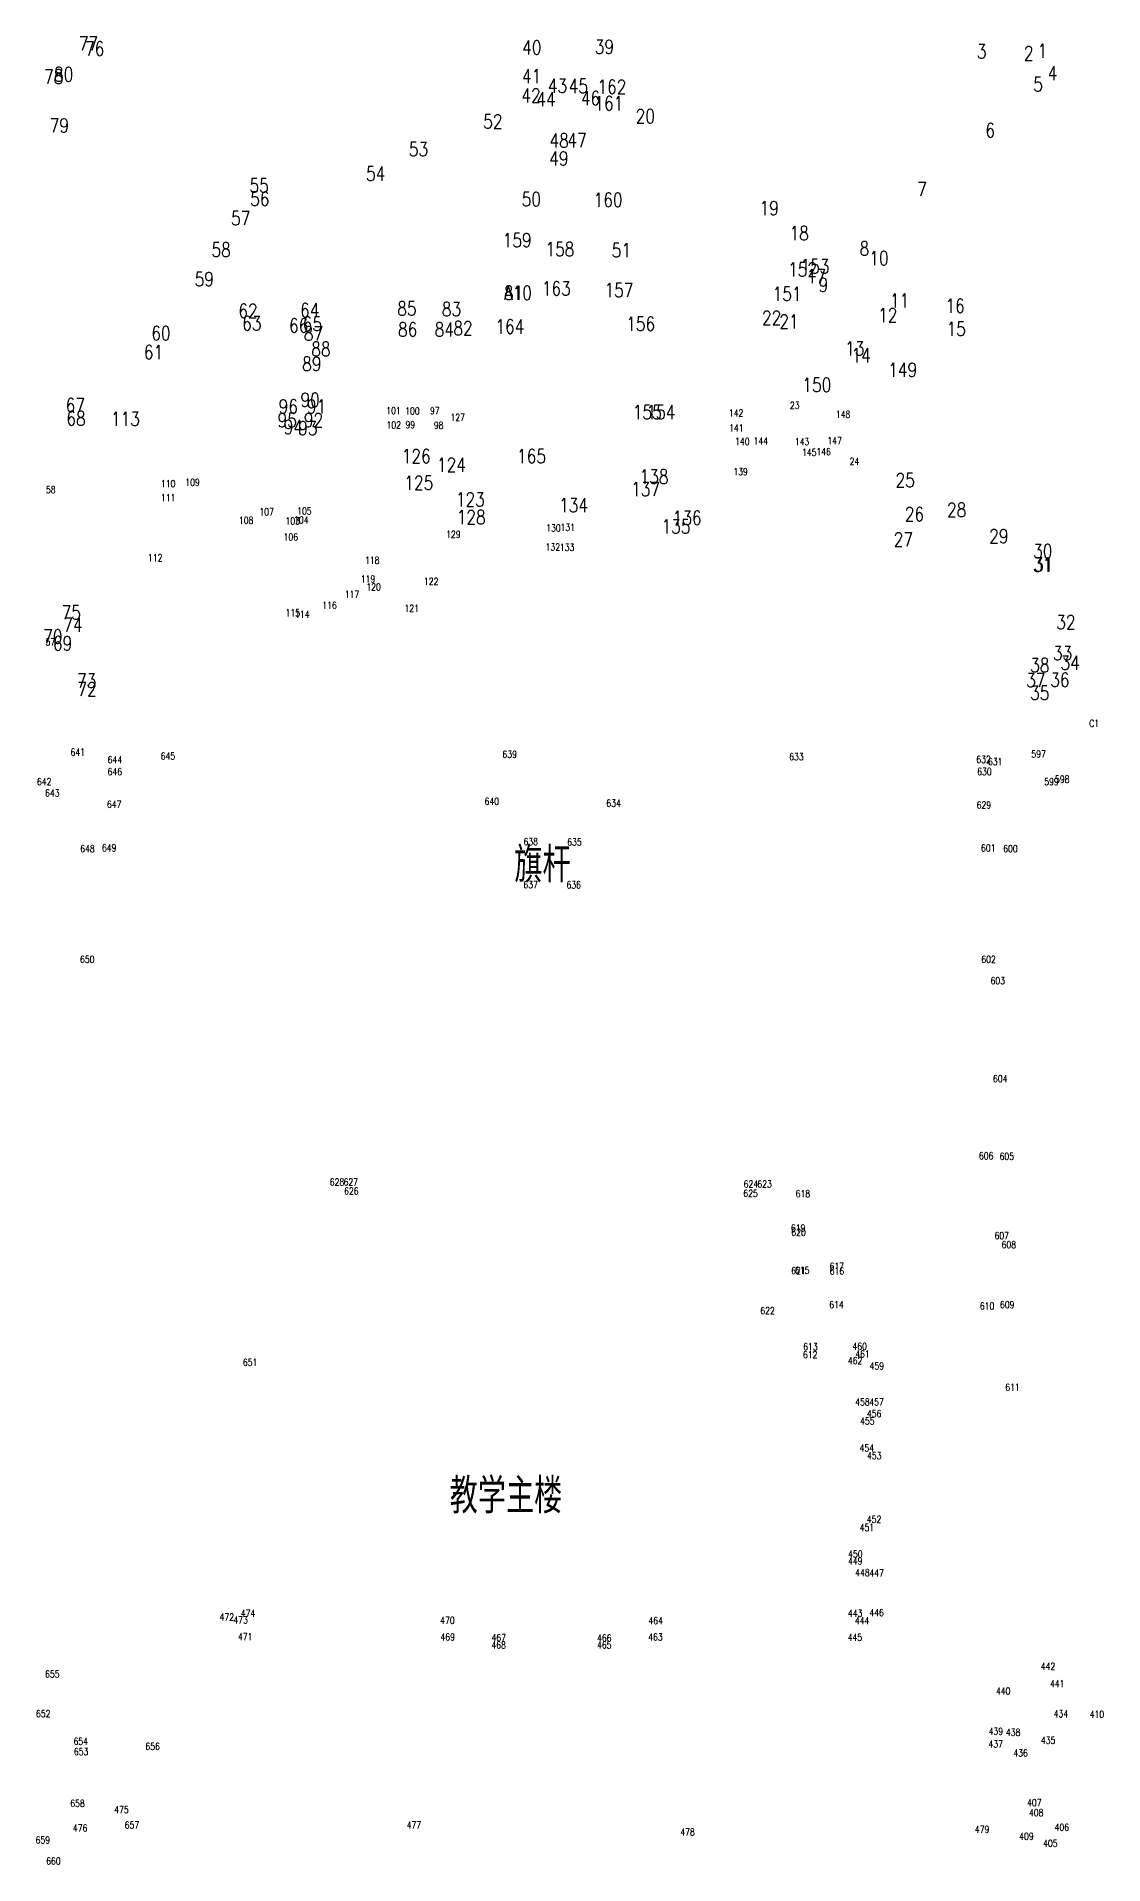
# Model space of a CAD drawing. Extents: x -992 to 2561, y -723 to 1492.
# Drawn here: x 195.2 to 346.8, y -450.4 to -190.5 of the extents above; entities that cross this region are included whole.
import ezdxf
from ezdxf.enums import TextEntityAlignment as Align

# ---------------------------------------------------------------- set-up
doc = ezdxf.new("R2010")
doc.units = 0
doc.header["$LTSCALE"] = 0.5
doc.linetypes.add('X6', pattern=[2, 1, -1])
for name, color, linetype in [('DLSS', 4, 'CONTINUOUS'), ('JJ', 2, 'CONTINUOUS'), ('ZDH', 1, 'CONTINUOUS')]:
    doc.layers.add(name, color=color, linetype=linetype)
doc.styles.add('HZ', font='rs.shx', dxfattribs={"width": 0.8, "bigfont": 'hztxt.shx'})

msp = doc.modelspace()

# ---------------------------------------------------------------- texts
at = {"layer": 'DLSS', "linetype": 'X6', "style": 'HZ', "width": 0.8}
msp.add_text('4', height=2, dxfattribs=at).set_placement((338.91, -196.71, 2.6))
at = {"layer": 'JJ', "linetype": 'Continuous', "style": 'HZ', "width": 0.8}
for s, p in [('旗杆', (267.11, -308, 3.12)), ('教学主楼', (261.92, -397.71, 3.12))]:
    msp.add_text(s, height=5, dxfattribs=at).set_placement(p, align=Align.MIDDLE)
at = {"layer": 'ZDH', "linetype": 'Continuous', "style": 'HZ', "width": 0.8}
for s, height, p in [('77', 2, (201.21, -192.51, 2.6)), ('77', 2, (201.21, -192.51, 2.6)), ('77', 2, (201.21, -192.51, 2.6)), ('76', 2, (202.09, -193.23, 2.6)), ('76', 2, (202.09, -193.23, 2.6)), ('76', 2, (202.09, -193.23, 2.6)), ('40', 2, (264.23, -193.06, 2.6)), ('40', 2, (264.23, -193.06, 2.6)), ('40', 2, (264.23, -193.06, 2.6)), ('39', 2, (274.54, -192.98, 2.6)), ('39', 2, (274.54, -192.98, 2.6)), ('39', 2, (274.54, -192.98, 2.6)), ('3', 2, (328.84, -193.61, 2.6)), ('3', 2, (328.84, -193.61, 2.6)), ('3', 2, (328.84, -193.61, 2.6)), ('2', 2, (335.52, -193.89, 2.6)), ('2', 2, (335.52, -193.89, 2.6)), ('2', 2, (335.52, -193.89, 2.6)), ('1', 2, (337.48, -193.52, 2.6)), ('1', 2, (337.48, -193.52, 2.6)), ('1', 2, (337.48, -193.52, 2.6)), ('80', 2, (197.68, -196.88, 2.6)), ('80', 2, (197.68, -196.88, 2.6)), ('80', 2, (197.68, -196.88, 2.6)), ('4', 2, (338.91, -196.71, 2.6)), ('4', 2, (338.91, -196.71, 2.6)), ('78', 2, (196.27, -197.21, 2.6)), ('78', 2, (196.27, -197.21, 2.6)), ('78', 2, (196.27, -197.21, 2.6)), ('41', 2, (264.19, -197.15, 2.6)), ('41', 2, (264.19, -197.15, 2.6)), ('41', 2, (264.19, -197.15, 2.6)), ('43', 2, (267.87, -198.5, 2.6)), ('43', 2, (267.87, -198.5, 2.6)), ('43', 2, (267.87, -198.5, 2.6)), ('45', 2, (270.83, -198.54, 2.6)), ('45', 2, (270.83, -198.54, 2.6)), ('45', 2, (270.83, -198.54, 2.6)), ('162', 2, (274.92, -198.66, 2.6)), ('162', 2, (274.92, -198.66, 2.6)), ('162', 2, (274.92, -198.66, 2.6)), ('5', 2, (336.86, -198.3, 2.6)), ('5', 2, (336.86, -198.3, 2.6)), ('5', 2, (336.86, -198.3, 2.6)), ('42', 2, (264.11, -199.9, 2.6)), ('42', 2, (264.11, -199.9, 2.6)), ('42', 2, (264.11, -199.9, 2.6)), ('44', 2, (266.24, -200.4, 2.6)), ('44', 2, (266.24, -200.4, 2.6)), ('44', 2, (266.24, -200.4, 2.6)), ('46', 2, (272.57, -200.25, 2.6)), ('46', 2, (272.57, -200.25, 2.6)), ('46', 2, (272.57, -200.25, 2.6)), ('161', 2, (274.48, -201, 2.6)), ('161', 2, (274.48, -201, 2.6)), ('161', 2, (274.48, -201, 2.6)), ('79', 2, (197.08, -204.16, 2.6)), ('79', 2, (197.08, -204.16, 2.6)), ('79', 2, (197.08, -204.16, 2.6)), ('52', 2, (258.68, -203.57, 2.6)), ('52', 2, (258.68, -203.57, 2.6)), ('52', 2, (258.68, -203.57, 2.6)), ('20', 2, (280.35, -202.82, 2.6)), ('20', 2, (280.35, -202.82, 2.6)), ('20', 2, (280.35, -202.82, 2.6)), ('48', 2, (268.1, -206.27, 2.6)), ('48', 2, (268.1, -206.27, 2.6)), ('48', 2, (268.1, -206.27, 2.6)), ('47', 2, (270.65, -206.26, 2.6)), ('47', 2, (270.65, -206.26, 2.6)), ('47', 2, (270.65, -206.26, 2.6)), ('6', 2, (330.05, -204.84, 2.6)), ('6', 2, (330.05, -204.84, 2.6)), ('6', 2, (330.05, -204.84, 2.6)), ('53', 2, (248.12, -207.53, 2.6)), ('53', 2, (248.12, -207.53, 2.6)), ('53', 2, (248.12, -207.53, 2.6)), ('49', 2, (268.06, -208.83, 2.6)), ('49', 2, (268.06, -208.83, 2.6)), ('49', 2, (268.06, -208.83, 2.6)), ('54', 2, (242.02, -211, 2.6)), ('54', 2, (242.02, -211, 2.6)), ('54', 2, (242.02, -211, 2.6)), ('55', 2, (225.46, -212.69, 2.6)), ('55', 2, (225.46, -212.69, 2.6)), ('55', 2, (225.46, -212.69, 2.6)), ('56', 2, (225.57, -214.57, 2.6)), ('56', 2, (225.57, -214.57, 2.6)), ('56', 2, (225.57, -214.57, 2.6)), ('50', 2, (264.15, -214.64, 2.6)), ('50', 2, (264.15, -214.64, 2.6)), ('50', 2, (264.15, -214.64, 2.6)), ('160', 2, (274.38, -214.73, 2.6)), ('160', 2, (274.38, -214.73, 2.6)), ('160', 2, (274.38, -214.73, 2.6)), ('7', 2, (320.37, -213.19, 2.6)), ('7', 2, (320.37, -213.19, 2.6)), ('7', 2, (320.37, -213.19, 2.6)), ('57', 2, (222.84, -217.34, 2.6)), ('57', 2, (222.84, -217.34, 2.6)), ('57', 2, (222.84, -217.34, 2.6)), ('19', 2, (297.95, -215.89, 2.6)), ('19', 2, (297.95, -215.89, 2.6)), ('19', 2, (297.95, -215.89, 2.6)), ('18', 2, (302.22, -219.45, 2.6)), ('18', 2, (302.22, -219.45, 2.6)), ('18', 2, (302.22, -219.45, 2.6)), ('58', 2, (220.06, -221.81, 2.6)), ('58', 2, (220.06, -221.81, 2.6)), ('58', 2, (220.06, -221.81, 2.6)), ('159', 2, (261.45, -220.46, 2.6)), ('159', 2, (261.45, -220.46, 2.6)), ('159', 2, (261.45, -220.46, 2.6)), ('158', 2, (267.53, -221.74, 2.6)), ('158', 2, (267.53, -221.74, 2.6)), ('158', 2, (267.53, -221.74, 2.6)), ('51', 2, (276.95, -221.88, 2.6)), ('51', 2, (276.95, -221.88, 2.6)), ('51', 2, (276.95, -221.88, 2.6)), ('8', 2, (312.18, -221.63, 2.6)), ('8', 2, (312.18, -221.63, 2.6)), ('8', 2, (312.18, -221.63, 2.6)), ('152', 2, (302.01, -224.63, 2.6)), ('152', 2, (302.01, -224.63, 2.6)), ('152', 2, (302.01, -224.63, 2.6)), ('153', 2, (303.77, -224.18, 2.6)), ('153', 2, (303.77, -224.18, 2.6)), ('153', 2, (303.77, -224.18, 2.6)), ('10', 2, (313.56, -223, 2.6)), ('10', 2, (313.56, -223, 2.6)), ('10', 2, (313.56, -223, 2.6)), ('59', 2, (217.67, -225.99, 2.6)), ('59', 2, (217.67, -225.99, 2.6)), ('59', 2, (217.67, -225.99, 2.6)), ('A10', 2, (261.63, -227.93, 2.6)), ('A10', 2, (261.63, -227.93, 2.6)), ('A10', 2, (261.63, -227.93, 2.6)), ('81', 2, (261.63, -227.93, 2.6)), ('81', 2, (261.63, -227.93, 2.6)), ('81', 2, (261.63, -227.93, 2.6)), ('163', 2, (267.01, -227.32, 2.6)), ('163', 2, (267.01, -227.32, 2.6)), ('163', 2, (267.01, -227.32, 2.6)), ('157', 2, (275.92, -227.57, 2.6)), ('157', 2, (275.92, -227.57, 2.6)), ('157', 2, (275.92, -227.57, 2.6)), ('151', 2, (299.82, -228.07, 2.6)), ('151', 2, (299.82, -228.07, 2.6)), ('151', 2, (299.82, -228.07, 2.6)), ('17', 2, (304.67, -225.59, 2.6)), ('17', 2, (304.67, -225.59, 2.6)), ('17', 2, (304.67, -225.59, 2.6)), ('9', 2, (306.34, -226.79, 2.6)), ('9', 2, (306.34, -226.79, 2.6)), ('9', 2, (306.34, -226.79, 2.6)), ('62', 2, (223.89, -230.49, 2.6)), ('62', 2, (223.89, -230.49, 2.6)), ('62', 2, (223.89, -230.49, 2.6)), ('64', 2, (232.66, -230.41, 2.6)), ('64', 2, (232.66, -230.41, 2.6)), ('64', 2, (232.66, -230.41, 2.6)), ('85', 2, (246.47, -230.17, 2.6)), ('85', 2, (246.47, -230.17, 2.6)), ('85', 2, (246.47, -230.17, 2.6)), ('83', 2, (252.81, -230.26, 2.6)), ('83', 2, (252.81, -230.26, 2.6)), ('83', 2, (252.81, -230.26, 2.6)), ('11', 2, (316.5, -229.03, 2.6)), ('11', 2, (316.5, -229.03, 2.6)), ('11', 2, (316.5, -229.03, 2.6)), ('16', 2, (324.38, -229.78, 2.6)), ('16', 2, (324.38, -229.78, 2.6)), ('16', 2, (324.38, -229.78, 2.6)), ('63', 2, (224.43, -232.28, 2.6)), ('63', 2, (224.43, -232.28, 2.6)), ('63', 2, (224.43, -232.28, 2.6)), ('66', 2, (231.09, -232.6, 2.6)), ('66', 2, (231.09, -232.6, 2.6)), ('66', 2, (231.09, -232.6, 2.6)), ('65', 2, (233.03, -232.36, 2.6)), ('65', 2, (233.03, -232.36, 2.6)), ('65', 2, (233.03, -232.36, 2.6)), ('86', 2, (246.58, -233.15, 2.6)), ('86', 2, (246.58, -233.15, 2.6)), ('86', 2, (246.58, -233.15, 2.6)), ('84', 2, (251.78, -233.15, 2.6)), ('84', 2, (251.78, -233.15, 2.6)), ('84', 2, (251.78, -233.15, 2.6)), ('82', 2, (254.45, -232.96, 2.6)), ('82', 2, (254.45, -232.96, 2.6)), ('82', 2, (254.45, -232.96, 2.6)), ('164', 2, (260.42, -232.75, 2.6)), ('164', 2, (260.42, -232.75, 2.6)), ('164', 2, (260.42, -232.75, 2.6)), ('156', 2, (279.01, -232.34, 2.6)), ('156', 2, (279.01, -232.34, 2.6)), ('156', 2, (279.01, -232.34, 2.6)), ('22', 2, (298.31, -231.51, 2.6)), ('22', 2, (298.31, -231.51, 2.6)), ('22', 2, (298.31, -231.51, 2.6)), ('21', 2, (300.77, -232.03, 2.6)), ('21', 2, (300.77, -232.03, 2.6)), ('21', 2, (300.77, -232.03, 2.6)), ('12', 2, (314.81, -231.12, 2.6)), ('12', 2, (314.81, -231.12, 2.6)), ('12', 2, (314.81, -231.12, 2.6)), ('15', 2, (324.53, -233.05, 2.6)), ('15', 2, (324.53, -233.05, 2.6)), ('15', 2, (324.53, -233.05, 2.6)), ('60', 2, (211.51, -233.66, 2.6)), ('60', 2, (211.51, -233.66, 2.6)), ('60', 2, (211.51, -233.66, 2.6)), ('87', 2, (233.19, -233.74, 2.6)), ('87', 2, (233.19, -233.74, 2.6)), ('87', 2, (233.19, -233.74, 2.6)), ('13', 2, (310.12, -235.85, 2.6)), ('13', 2, (310.12, -235.85, 2.6)), ('13', 2, (310.12, -235.85, 2.6)), ('61', 2, (210.46, -236.38, 2.6)), ('61', 2, (210.46, -236.38, 2.6)), ('61', 2, (210.46, -236.38, 2.6)), ('89', 2, (232.95, -238.05, 2.6)), ('89', 2, (232.95, -238.05, 2.6)), ('89', 2, (232.95, -238.05, 2.6)), ('88', 2, (234.25, -235.93, 2.6)), ('88', 2, (234.25, -235.93, 2.6)), ('88', 2, (234.25, -235.93, 2.6)), ('14', 2, (311.02, -236.83, 2.6)), ('14', 2, (311.02, -236.83, 2.6)), ('14', 2, (311.02, -236.83, 2.6)), ('150', 2, (304.04, -241.03, 2.6)), ('150', 2, (304.04, -241.03, 2.6)), ('150', 2, (304.04, -241.03, 2.6)), ('149', 2, (316.24, -238.89, 2.6)), ('149', 2, (316.24, -238.89, 2.6)), ('149', 2, (316.24, -238.89, 2.6)), ('90', 2, (232.71, -243.14, 2.6)), ('90', 2, (232.71, -243.14, 2.6)), ('90', 2, (232.71, -243.14, 2.6)), ('67', 2, (199.34, -243.9, 2.6)), ('67', 2, (199.34, -243.9, 2.6)), ('67', 2, (199.34, -243.9, 2.6)), ('68', 2, (199.44, -245.79, 2.6)), ('68', 2, (199.44, -245.79, 2.6)), ('68', 2, (199.44, -245.79, 2.6)), ('113', 2, (205.77, -245.85, 2.6)), ('113', 2, (205.77, -245.85, 2.6)), ('113', 2, (205.77, -245.85, 2.6)), ('95', 2, (229.46, -246.04, 2.6)), ('95', 2, (229.46, -246.04, 2.6)), ('95', 2, (229.46, -246.04, 2.6)), ('96', 2, (229.61, -244.11, 2.6)), ('96', 2, (229.61, -244.11, 2.6)), ('96', 2, (229.61, -244.11, 2.6)), ('92', 2, (233.19, -246.03, 2.6)), ('92', 2, (233.19, -246.03, 2.6)), ('92', 2, (233.19, -246.03, 2.6)), ('91', 2, (233.63, -244.1, 2.6)), ('91', 2, (233.63, -244.1, 2.6)), ('91', 2, (233.63, -244.1, 2.6)), ('101', 1, (244.91, -244.18, 2.6)), ('100', 1, (247.6, -244.23, 2.6)), ('97', 1, (251.13, -244.21, 2.6)), ('127', 1, (254.04, -245.15, 2.6)), ('155', 2, (279.94, -244.92, 2.6)), ('155', 2, (279.94, -244.92, 2.6)), ('155', 2, (279.94, -244.92, 2.6)), ('154', 2, (281.88, -244.92, 2.6)), ('154', 2, (281.88, -244.92, 2.6)), ('154', 2, (281.88, -244.92, 2.6)), ('142', 1, (293.6, -244.53, 2.6)), ('23', 1, (302.28, -243.42, 2.6)), ('148', 1, (308.8, -244.71, 2.6)), ('94', 2, (230.33, -247.02, 2.6)), ('94', 2, (230.33, -247.02, 2.6)), ('94', 2, (230.33, -247.02, 2.6)), ('93', 2, (232.4, -247.2, 2.6)), ('93', 2, (232.4, -247.2, 2.6)), ('93', 2, (232.4, -247.2, 2.6)), ('102', 1, (244.94, -246.22, 2.6)), ('99', 1, (247.64, -246.2, 2.6)), ('98', 1, (251.67, -246.28, 2.6)), ('141', 1, (293.63, -246.67, 2.6)), ('126', 2, (247.11, -251.18, 2.6)), ('126', 2, (247.11, -251.18, 2.6)), ('126', 2, (247.11, -251.18, 2.6)), ('165', 2, (263.49, -251.18, 2.6)), ('140', 1, (294.48, -248.58, 2.6)), ('144', 1, (297.11, -248.51, 2.6)), ('143', 1, (302.97, -248.61, 2.6)), ('145', 1, (304, -250.1, 2.6)), ('146', 1, (306.04, -250.02, 2.6)), ('147', 1, (307.6, -248.47, 2.6)), ('124', 2, (252.12, -252.41, 2.6)), ('124', 2, (252.12, -252.41, 2.6)), ('124', 2, (252.12, -252.41, 2.6)), ('139', 1, (294.24, -252.88, 2.6)), ('24', 1, (310.77, -251.4, 2.6)), ('58', 1, (196.54, -255.44, -0.83)), ('110', 1, (212.88, -254.59, 2.6)), ('109', 1, (216.35, -254.37, 2.6)), ('125', 2, (247.47, -254.97, 2.6)), ('125', 2, (247.47, -254.97, 2.6)), ('125', 2, (247.47, -254.97, 2.6)), ('137', 2, (279.71, -255.87, 2.6)), ('137', 2, (279.71, -255.87, 2.6)), ('137', 2, (279.71, -255.87, 2.6)), ('138', 2, (280.9, -254.08, 2.6)), ('138', 2, (280.9, -254.08, 2.6)), ('138', 2, (280.9, -254.08, 2.6)), ('25', 2, (317.29, -254.56, 2.6)), ('25', 2, (317.29, -254.56, 2.6)), ('111', 1, (212.88, -256.57, 2.6)), ('123', 2, (254.79, -257.34, 2.6)), ('123', 2, (254.79, -257.34, 2.6)), ('123', 2, (254.79, -257.34, 2.6)), ('134', 2, (269.47, -258.15, 2.6)), ('134', 2, (269.47, -258.15, 2.6)), ('134', 2, (269.47, -258.15, 2.6)), ('28', 2, (324.6, -258.78, 2.6)), ('28', 2, (324.6, -258.78, 2.6)), ('28', 2, (324.6, -258.78, 2.6)), ('108', 1, (223.96, -259.78, 2.6)), ('107', 1, (226.87, -258.58, 2.6)), ('103', 1, (230.59, -259.87, 2.6)), ('104', 1, (231.8, -259.75, 2.6)), ('105', 1, (232.24, -258.47, 2.6)), ('128', 2, (254.92, -259.82, 2.6)), ('128', 2, (254.92, -259.82, 2.6)), ('128', 2, (254.92, -259.82, 2.6)), ('130', 1, (267.64, -260.87, 2.6)), ('131', 1, (269.67, -260.78, 2.6)), ('135', 2, (284.02, -261.17, 2.6)), ('135', 2, (284.02, -261.17, 2.6)), ('135', 2, (284.02, -261.17, 2.6)), ('136', 2, (285.61, -259.94, 2.6)), ('136', 2, (285.61, -259.94, 2.6)), ('136', 2, (285.61, -259.94, 2.6)), ('26', 2, (318.6, -259.4, 2.6)), ('26', 2, (318.6, -259.4, 2.6)), ('26', 2, (318.6, -259.4, 2.6)), ('106', 1, (230.32, -262.15, 2.6)), ('129', 1, (253.41, -261.77, 2.6)), ('27', 2, (317.02, -263.02, 2.6)), ('27', 2, (317.02, -263.02, 2.6)), ('27', 2, (317.02, -263.02, 2.6)), ('29', 2, (330.6, -262.55, 2.6)), ('29', 2, (330.6, -262.55, 2.6)), ('29', 2, (330.6, -262.55, 2.6)), ('112', 1, (211.04, -265.12, 2.6)), ('118', 1, (241.89, -265.48, 2.6)), ('132', 1, (267.56, -263.58, 2.6)), ('133', 1, (269.58, -263.62, 2.6)), ('31', 2, (336.83, -266.59, 2.6)), ('30', 2, (336.84, -264.67, 2.6)), ('30', 2, (336.84, -264.67, 2.6)), ('30', 2, (336.84, -264.67, 2.6)), ('31', 2, (336.97, -266.57, 2.6)), ('31', 2, (336.97, -266.57, 2.6)), ('119', 1, (241.29, -268.11, 2.6)), ('122', 1, (250.26, -268.47, 2.6)), ('117', 1, (239.02, -270.33, 2.6)), ('120', 1, (242.08, -269.26, 2.6)), ('75', 2, (198.76, -273.38, 2.6)), ('75', 2, (198.76, -273.38, 2.6)), ('75', 2, (198.76, -273.38, 2.6)), ('115', 1, (230.61, -272.94, 2.6)), ('114', 1, (231.96, -273.14, 2.6)), ('116', 1, (235.82, -271.86, 2.6)), ('121', 1, (247.49, -272.29, 2.6)), ('32', 2, (340.13, -274.77, 2.6)), ('32', 2, (340.13, -274.77, 2.6)), ('32', 2, (340.13, -274.77, 2.6)), ('70', 2, (196.15, -276.79, 2.6)), ('70', 2, (196.15, -276.79, 2.6)), ('70', 2, (196.15, -276.79, 2.6)), ('74', 2, (199, -275.15, 2.6)), ('74', 2, (199, -275.15, 2.6)), ('74', 2, (199, -275.15, 2.6)), ('57', 1, (196.48, -277.07, -0.94)), ('69', 2, (197.53, -277.78, 2.6)), ('69', 2, (197.53, -277.78, 2.6)), ('69', 2, (197.53, -277.78, 2.6)), ('33', 2, (339.66, -279.18, 2.6)), ('33', 2, (339.66, -279.18, 2.6)), ('33', 2, (339.66, -279.18, 2.6)), ('38', 2, (336.42, -280.89, 2.6)), ('38', 2, (336.42, -280.89, 2.6)), ('38', 2, (336.42, -280.89, 2.6)), ('34', 2, (340.74, -280.56, 2.6)), ('34', 2, (340.74, -280.56, 2.6)), ('34', 2, (340.74, -280.56, 2.6)), ('73', 2, (200.94, -283.08, 2.6)), ('73', 2, (200.94, -283.08, 2.6)), ('73', 2, (200.94, -283.08, 2.6)), ('72', 2, (201, -284.29, 2.6)), ('72', 2, (201, -284.29, 2.6)), ('72', 2, (201, -284.29, 2.6)), ('37', 2, (335.85, -283.02, 2.6)), ('37', 2, (335.85, -283.02, 2.6)), ('37', 2, (335.85, -283.02, 2.6)), ('35', 2, (336.41, -284.82, 2.6)), ('35', 2, (336.41, -284.82, 2.6)), ('35', 2, (336.41, -284.82, 2.6)), ('36', 2, (339.28, -282.95, 2.6)), ('36', 2, (339.28, -282.95, 2.6)), ('36', 2, (339.28, -282.95, 2.6)), ('C1', 1, (344.82, -288.63, 0.3)), ('C1', 1, (344.82, -288.63, 0.3)), ('641', 1, (200.03, -292.75, 0.07)), ('641', 1, (200.03, -292.75, 0.07)), ('644', 1, (205.31, -293.8, 0.03)), ('644', 1, (205.31, -293.8, 0.03)), ('645', 1, (212.85, -293.31, 0.15)), ('645', 1, (212.85, -293.31, 0.15)), ('639', 1, (261.42, -293.06, 0.15)), ('639', 1, (261.42, -293.06, 0.15)), ('633', 1, (302.17, -293.37, 0.2)), ('633', 1, (302.17, -293.37, 0.2)), ('632', 1, (328.77, -293.79, 0.19)), ('632', 1, (328.77, -293.79, 0.19)), ('631', 1, (330.43, -294.08, 0.13)), ('631', 1, (330.43, -294.08, 0.13)), ('597', 1, (336.59, -293, 0.11)), ('597', 1, (336.59, -293, 0.11)), ('642', 1, (195.27, -296.94, 0.04)), ('642', 1, (195.27, -296.94, 0.04)), ('646', 1, (205.3, -295.51, 0.11)), ('646', 1, (205.3, -295.51, 0.11)), ('630', 1, (328.89, -295.5, 0.16)), ('630', 1, (328.89, -295.5, 0.16)), ('599', 1, (338.43, -296.95, 0.11)), ('599', 1, (338.43, -296.95, 0.11)), ('598', 1, (339.95, -296.59, 0.11)), ('598', 1, (339.95, -296.59, 0.11)), ('643', 1, (196.42, -298.56, -0.05)), ('643', 1, (196.42, -298.56, -0.05)), ('640', 1, (258.87, -299.72, 0.18)), ('640', 1, (258.87, -299.72, 0.18)), ('647', 1, (205.21, -300.17, 0)), ('647', 1, (205.21, -300.17, 0)), ('634', 1, (276.19, -300, 0.18)), ('634', 1, (276.19, -300, 0.18)), ('629', 1, (328.82, -300.26, 0.15)), ('629', 1, (328.82, -300.26, 0.15)), ('648', 1, (201.41, -306.46, 0.03)), ('648', 1, (201.41, -306.46, 0.03)), ('649', 1, (204.5, -306.35, 0.08)), ('649', 1, (204.5, -306.35, 0.08)), ('638', 1, (264.41, -305.48, 0.25)), ('638', 1, (264.41, -305.48, 0.25)), ('635', 1, (270.62, -305.52, 0.26)), ('635', 1, (270.62, -305.52, 0.26)), ('601', 1, (329.44, -306.37, 0.21)), ('601', 1, (329.44, -306.37, 0.21)), ('600', 1, (332.59, -306.48, 0.18)), ('600', 1, (332.59, -306.48, 0.18)), ('637', 1, (264.4, -311.57, 0.31)), ('637', 1, (264.4, -311.57, 0.31)), ('636', 1, (270.52, -311.61, -0.85)), ('636', 1, (270.52, -311.61, -0.85)), ('650', 1, (201.38, -322.21, 0.11)), ('650', 1, (201.38, -322.21, 0.11)), ('602', 1, (329.48, -322.2, 0.28)), ('602', 1, (329.48, -322.2, 0.28)), ('603', 1, (330.79, -325.25, 0.19)), ('603', 1, (330.79, -325.25, 0.19)), ('604', 1, (331.14, -339.17, 0.24)), ('604', 1, (331.14, -339.17, 0.24)), ('606', 1, (329.14, -350.14, 0.35)), ('606', 1, (329.14, -350.14, 0.35)), ('605', 1, (332.07, -350.21, 0.34)), ('605', 1, (332.07, -350.21, 0.34)), ('628', 1, (236.88, -353.85, 0.57)), ('628', 1, (236.88, -353.85, 0.57)), ('627', 1, (238.84, -353.85, 0.58)), ('627', 1, (238.84, -353.85, 0.58)), ('624', 1, (295.7, -354.15, 0.58)), ('624', 1, (295.7, -354.15, 0.58)), ('623', 1, (297.65, -354.15, 0.56)), ('623', 1, (297.65, -354.15, 0.56)), ('626', 1, (238.92, -355.13, 0.59)), ('626', 1, (238.92, -355.13, 0.59)), ('625', 1, (295.66, -355.46, 0.6)), ('625', 1, (295.66, -355.46, 0.6)), ('618', 1, (303.09, -355.53, 0.56)), ('618', 1, (303.09, -355.53, 0.56)), ('619', 1, (302.42, -360.39, 0.56)), ('619', 1, (302.42, -360.39, 0.56)), ('620', 1, (302.48, -361.01, 0.55)), ('620', 1, (302.48, -361.01, 0.55)), ('607', 1, (331.36, -361.49, 0.38)), ('607', 1, (331.36, -361.49, 0.38)), ('608', 1, (332.36, -362.77, 0.36)), ('608', 1, (332.36, -362.77, 0.36)), ('621', 1, (302.45, -366.48, 0.56)), ('621', 1, (302.45, -366.48, 0.56)), ('615', 1, (303, -366.43, 0.55)), ('615', 1, (303, -366.43, 0.55)), ('617', 1, (307.91, -365.86, 0.55)), ('617', 1, (307.91, -365.86, 0.55)), ('616', 1, (307.93, -366.5, 0.54)), ('616', 1, (307.93, -366.5, 0.54)), ('622', 1, (298.07, -372.14, 0.59)), ('622', 1, (298.07, -372.14, 0.59)), ('614', 1, (307.87, -371.29, 0.55)), ('614', 1, (307.87, -371.29, 0.55)), ('610', 1, (329.27, -371.48, 0.37)), ('610', 1, (329.27, -371.48, 0.37)), ('609', 1, (332.14, -371.28, 0.37)), ('609', 1, (332.14, -371.28, 0.37)), ('613', 1, (304.16, -377.29, 0.55)), ('613', 1, (304.16, -377.29, 0.55)), ('460', 1, (311.16, -377.21, 0.49)), ('651', 1, (224.53, -379.48, 0.54)), ('651', 1, (224.53, -379.48, 0.54)), ('612', 1, (304.13, -378.41, 0.54)), ('612', 1, (304.13, -378.41, 0.54)), ('462', 1, (310.52, -379.26, 0.38)), ('461', 1, (311.57, -378.3, 0.52)), ('459', 1, (313.6, -380.04, 0.5)), ('458', 1, (311.56, -385.13, 0.52)), ('457', 1, (313.56, -385.14, 0.52)), ('611', 1, (332.89, -383.07, 0.39)), ('611', 1, (332.89, -383.07, 0.39)), ('455', 1, (312.25, -387.85, 1.1)), ('456', 1, (313.22, -386.79, 0.51)), ('454', 1, (312.18, -391.67, 1.1)), ('453', 1, (313.23, -392.75, 0.5)), ('451', 1, (312.19, -402.98, 0.99)), ('452', 1, (313.21, -401.84, 0.53)), ('449', 1, (310.53, -407.75, 0.57)), ('450', 1, (310.55, -406.75, 1.01)), ('448', 1, (311.55, -409.42, 0.54)), ('447', 1, (313.58, -409.47, 0.53)), ('472', 1, (221.22, -415.72, 0.81)), ('473', 1, (223.18, -416.15, 0.8)), ('474', 1, (224.23, -415.19, 0.89)), ('470', 1, (252.57, -416.19, 0.29)), ('464', 1, (282.16, -416.22, 0.57)), ('443', 1, (310.52, -415.2, 0.37)), ('444', 1, (311.51, -416.23, 0.31)), ('446', 1, (313.57, -415.09, 0.52)), ('471', 1, (223.83, -418.5, 0.87)), ('469', 1, (252.61, -418.55, 0.35)), ('467', 1, (259.87, -418.65, 0.81)), ('466', 1, (274.86, -418.71, 0.79)), ('463', 1, (282.14, -418.53, 0.66)), ('445', 1, (310.48, -418.58, 0.34)), ('468', 1, (259.85, -419.7, 0.37)), ('465', 1, (274.86, -419.69, 0.36)), ('655', 1, (196.42, -423.79, -0.16)), ('655', 1, (196.42, -423.79, -0.16)), ('442', 1, (337.93, -422.74, 0.13)), ('440', 1, (331.56, -426.23, 0.3)), ('441', 1, (339.24, -425.19, 0.17)), ('652', 1, (195.13, -429.45, -0.18)), ('652', 1, (195.13, -429.45, -0.18)), ('434', 1, (339.76, -429.47, 0.1)), ('410', 1, (344.88, -429.54, 0.3)), ('439', 1, (330.52, -431.95, 0.23)), ('438', 1, (332.98, -432.12, 0.19)), ('654', 1, (200.46, -433.4, -0.04)), ('654', 1, (200.46, -433.4, -0.04)), ('653', 1, (200.51, -434.87, -0.1)), ('653', 1, (200.51, -434.87, -0.1)), ('656', 1, (210.68, -434.09, 0.84)), ('656', 1, (210.68, -434.09, 0.84)), ('437', 1, (330.5, -433.74, 0.12)), ('435', 1, (337.95, -433.23, 0.04)), ('436', 1, (334.03, -435.05, 0.08)), ('658', 1, (200, -442.2, -0.09)), ('658', 1, (200, -442.2, -0.09)), ('407', 1, (335.98, -442.11, 1.52)), ('475', 1, (206.24, -443.11, 0.1)), ('657', 1, (207.73, -445.28, 0.51)), ('657', 1, (207.73, -445.28, 0.51)), ('477', 1, (247.8, -445.29, -0.18)), ('408', 1, (336.25, -443.53, 1.65)), ('659', 1, (195.07, -447.39, -0.11)), ('659', 1, (195.07, -447.39, -0.11)), ('476', 1, (200.36, -445.7, -0.08)), ('478', 1, (286.7, -446.27, -0.01)), ('479', 1, (328.56, -445.88, 0.08)), ('409', 1, (334.86, -446.88, 1.51)), ('405', 1, (338.26, -447.89, 1.46)), ('406', 1, (339.89, -445.62, 1.53)), ('660', 1, (196.57, -450.38, -0.18)), ('660', 1, (196.57, -450.38, -0.18))]:
    msp.add_text(s, height=height, dxfattribs=at).set_placement(p)

doc.saveas('drawing.dxf')
